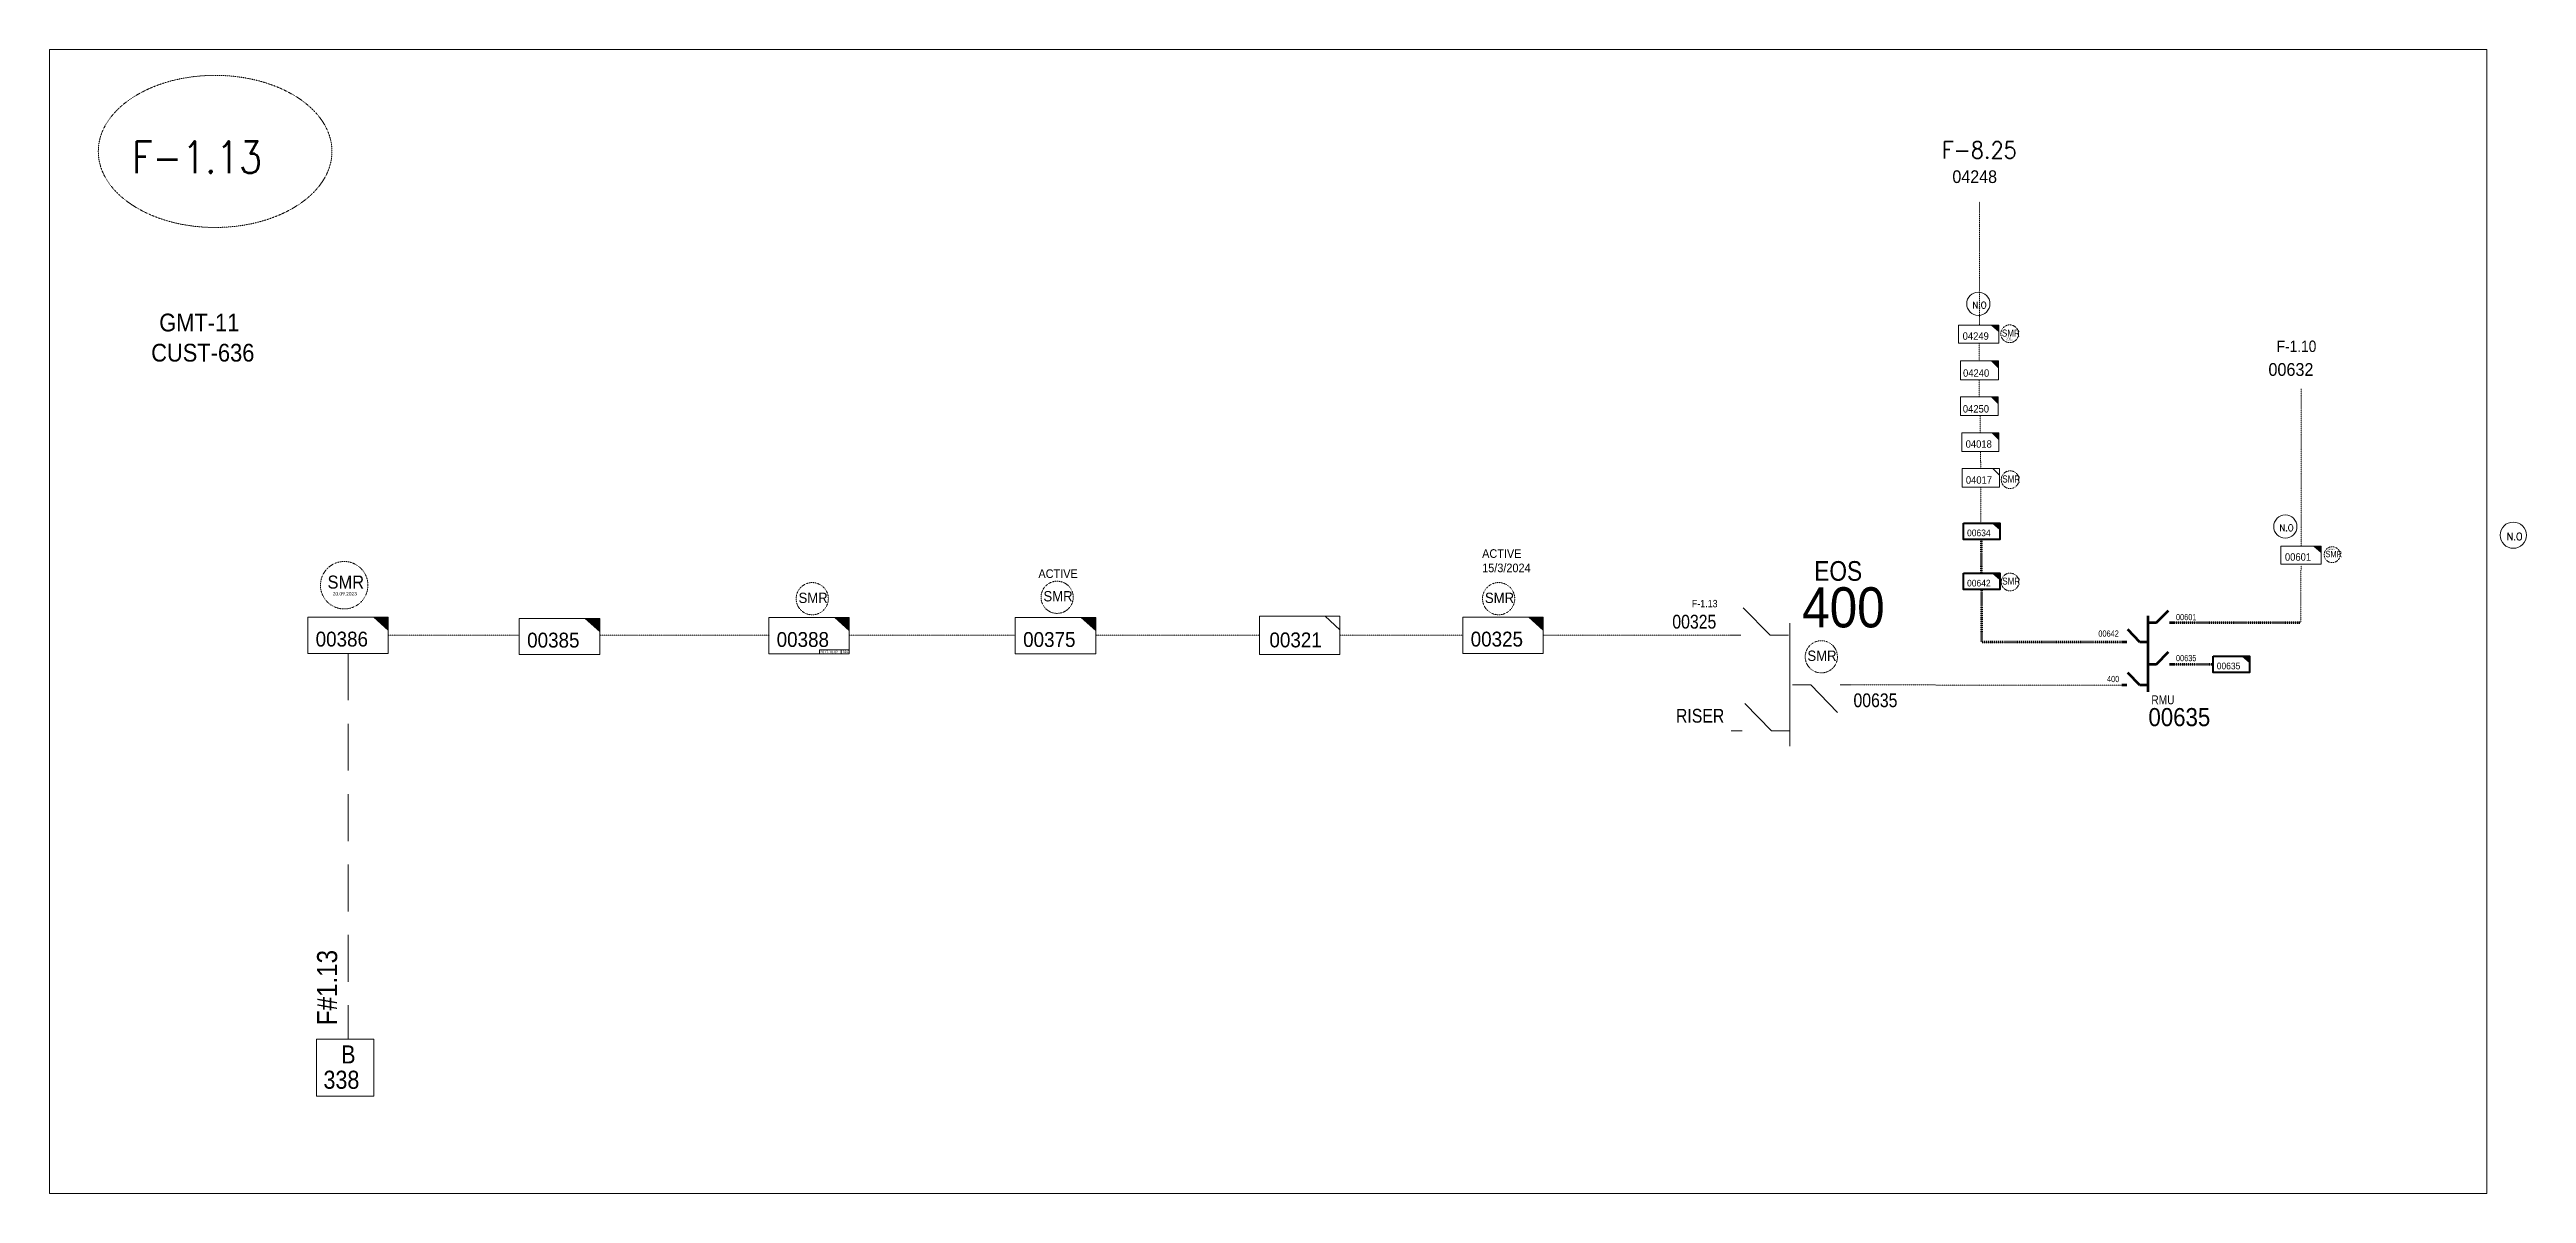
# Model space of a CAD drawing. Header units: metres. Extents: x 65984 to 144644, y -19036 to 23726.
# Drawn here: x 115236 to 116468, y 7332 to 7901 of the extents above; entities that cross this region are included whole.
import ezdxf
from ezdxf.enums import TextEntityAlignment as Align

# ---------------------------------------------------------------- set-up
doc = ezdxf.new("R2010")
doc.units = ezdxf.units.M
doc.header["$MEASUREMENT"] = 0
doc.linetypes.add('DGN Style 3', pattern=[0.013877, 0, -0.013877])
doc.linetypes.add('HIDDEN2', pattern=[2381.25, 1587.5, -793.75])
doc.layers.get('0').update_dxf_attribs({"color": 95, "lineweight": 40})
for name, color, linetype, lineweight in [('CONTRACTOR NAME', 95, 'Continuous', 40), ('d_eos', 111, 'Continuous', 40), ('d_eos no', 121, 'Continuous', 40), ('d_switch', 95, 'Continuous', 40), ('d_tf no', 6, 'Continuous', 40), ('d_ug cable', 95, 'Continuous', 40), ('d_ug main line', 95, 'Continuous', 40), ('d_unit sub', 7, 'Continuous', 40), ('FDR  1  05', 172, 'Continuous', 40), ('fedr no', 95, 'Continuous', 40), ('GRID STATION 01', 7, 'Continuous', 40), ('Level 37', 7, 'Continuous', 0), ('O H MAIN FEEDER', 4, 'Continuous', 100), ('SW N O', 114, 'Continuous', 30)]:
    doc.layers.add(name, color=color, linetype=linetype, lineweight=lineweight)
doc.styles.add('NASKHF', font='naskhf.shx', dxfattribs={"height": 8})
doc.styles.add('Style-Arial', font='arial.ttf')
doc.styles.add('Style-ENGINEERING', font='ENGINEERING.shx')
doc.styles.add('Style-msdefault', font='msdefault.shx')
doc.styles.add('Style-STANDARD', font='STANDARD.shx')

msp = doc.modelspace()

# ---------------------------------------------------------------- texts
at = {"layer": 'CONTRACTOR NAME', "color": 2, "lineweight": 13, "style": 'Style-msdefault', "width": 0.945946}
for s, height, p in [('2017.10.02', 1.29, (115619.8, 7601.9)), ('BDC', 1.14, (115630.9, 7601.8))]:
    msp.add_text(s, height=height, dxfattribs=at).set_placement(p, align=Align.TOP_LEFT)
at = {"layer": 'd_eos no', "color": 7, "linetype": 'Continuous', "lineweight": 13, "style": 'Style-Arial', "width": 0.88}
for s, p in [('GMT-11', (115291, 7769.5)), ('CUST-636', (115287, 7754.5))]:
    msp.add_text(s, height=8.84, dxfattribs=at).set_placement(p, align=Align.TOP_LEFT)
at = {"layer": 'd_eos no', "color": 2, "linetype": 'Continuous', "lineweight": 13, "style": 'Style-Arial', "width": 0.88}
msp.add_text('400', height=20, dxfattribs=at).set_placement((116108.2, 7633.4), align=Align.TOP_LEFT)
at = {"layer": 'd_eos no', "color": 7, "linetype": 'Continuous', "lineweight": 140, "style": 'Style-Arial', "width": 0.88}
msp.add_text('00635', height=9, dxfattribs=at).set_placement((116280.4, 7573.3), align=Align.TOP_LEFT)
at = {"layer": 'd_switch', "color": 1, "linetype": 'Continuous', "lineweight": 30, "style": 'Style-ENGINEERING', "width": 0.857143}
for p in [(116207.5, 7761.6), (116207.7, 7689), (116207.7, 7638.2)]:
    msp.add_text('SMR', height=3.51, rotation=0.0026, dxfattribs=at).set_placement(p, align=Align.TOP_LEFT)
at = {"layer": 'd_switch', "color": 2, "linetype": 'Continuous', "lineweight": 13, "style": 'Style-msdefault', "width": 0.9}
for s, height, p in [('F-1.10', 5.67, (116344.2, 7756.1)), ('F-1.13', 3.68, (116053.3, 7627.1))]:
    msp.add_text(s, height=height, rotation=360, dxfattribs=at).set_placement(p, align=Align.TOP_LEFT)
at = {"layer": 'd_switch', "color": 1, "linetype": 'Continuous', "lineweight": 30, "ltscale": 0.9, "style": 'Style-ENGINEERING', "width": 0.857143}
msp.add_text('SMR', height=3.16, rotation=0.0026, dxfattribs=at).set_placement((116368.4, 7651.5), align=Align.TOP_LEFT)
at = {"layer": 'd_switch', "color": 7, "linetype": 'Continuous', "lineweight": 13, "style": 'Style-ENGINEERING', "width": 0.857143}
for s, p in [('00325', (116043.6, 7619.7)), ('00635', (116133.7, 7580.6)), ('RISER', (116045.4, 7572.9))]:
    msp.add_text(s, height=6.86, dxfattribs=at).set_placement(p, align=Align.TOP_LEFT)
at = {"layer": 'd_switch', "color": 7, "linetype": 'Continuous', "lineweight": 30, "style": 'Style-ENGINEERING', "width": 0.857143}
for s, p in [('00601', (116294.1, 7620.1)), ('00642', (116255.5, 7611.9)), ('00635', (116294.1, 7599.7))]:
    msp.add_text(s, height=3.09, dxfattribs=at).set_placement(p, align=Align.TOP_LEFT)
msp.add_text('400', height=3.09, dxfattribs=at).set_placement((116265.9, 7589.3), align=Align.TOP_RIGHT)
at = {"layer": 'd_tf no', "color": 7, "linetype": 'Continuous', "lineweight": 13, "style": 'Style-msdefault', "width": 0.945946}
for s, height, p in [('04248', 6.31, (116182.9, 7840.8)), ('00632', 6.36, (116340.1, 7744.9))]:
    msp.add_text(s, height=height, dxfattribs=at).set_placement(p, align=Align.TOP_LEFT)
at = {"layer": 'd_tf no', "color": 121, "linetype": 'Continuous', "lineweight": 13, "style": 'Style-msdefault', "width": 0.945946}
for s, height, p in [('04249', 3.7, (116188, 7760.2)), ('00325', 7.4, (115943.3, 7611.3))]:
    msp.add_text(s, height=height, dxfattribs=at).set_placement(p, align=Align.TOP_LEFT)
at = {"layer": 'd_tf no', "color": 191, "linetype": 'Continuous', "lineweight": 13, "style": 'Style-msdefault', "width": 0.945946}
for s, height, p in [('04240', 3.7, (116188.2, 7741.8)), ('04250', 3.7, (116188.1, 7724)), ('04018', 3.7, (116189.5, 7706.5)), ('00385', 7.4, (115474, 7610.8)), ('00321', 7.4, (115843.2, 7610.9))]:
    msp.add_text(s, height=height, dxfattribs=at).set_placement(p, align=Align.TOP_LEFT)
at = {"layer": 'd_tf no', "color": 2, "linetype": 'Continuous', "lineweight": 13, "style": 'Style-msdefault', "width": 0.945946}
for s, height, p in [('04017', 3.7, (116189.6, 7688.6)), ('00601', 3.7, (116348.3, 7650.3)), ('00386', 7.4, (115368.8, 7611.3)), ('00388', 7.4, (115598.1, 7611.1)), ('00375', 7.4, (115720.7, 7611.1))]:
    msp.add_text(s, height=height, dxfattribs=at).set_placement(p, align=Align.TOP_LEFT)
at = {"layer": 'd_tf no', "color": 191, "linetype": 'Continuous', "lineweight": 40, "style": 'Style-msdefault', "width": 0.945946}
for s, p in [('00634', (116190.2, 7662.1)), ('00635', (116314.4, 7595.9))]:
    msp.add_text(s, height=3.33, dxfattribs=at).set_placement(p, align=Align.TOP_LEFT)
at = {"layer": 'd_tf no', "color": 1, "linetype": 'Continuous', "lineweight": 40, "style": 'Style-msdefault', "width": 0.945946}
for height, p in [(6.47, (115374.7, 7639.2)), (5.15, (115609, 7630.7)), (5.15, (115730.8, 7631.5)), (5.15, (115950.4, 7630.7)), (5.15, (116110.8, 7601.9))]:
    msp.add_text('SMR', height=height, dxfattribs=at).set_placement(p, align=Align.TOP_LEFT)
at = {"layer": 'd_tf no', "color": 2, "linetype": 'Continuous', "lineweight": 40, "style": 'Style-msdefault', "width": 0.945946}
msp.add_text('00642', height=3.33, dxfattribs=at).set_placement((116190.2, 7637.1), align=Align.TOP_LEFT)
at = {"layer": 'd_tf no', "color": 121, "linetype": 'Continuous', "lineweight": 13, "insert": (116209.8, 7757.5), "char_height": 0.454, "attachment_point": 1, "style": 'NASKHF'}
msp.add_mtext('\\Fmsdefault;\\H1x;\\W0.945946;ACTIVE\\P19/10/2023', dxfattribs=at)
at = {"layer": 'd_tf no', "color": 121, "linetype": 'Continuous', "lineweight": 40, "attachment_point": 1, "style": 'NASKHF'}
for s, insert, char_height in [('\\Fmsdefault;\\H1x;\\W0.945946;ACTIVE\\P15/3/2024', (115949, 7652.3), 4.286), ('\\Fmsdefault;\\H1x;\\W0.945946;ACTIVE\\P', (116369.9, 7652.6), 0.655), ('\\Fmsdefault;\\H1x;\\W0.945946;ACTIVE\\P', (115728.3, 7642.3), 4.286)]:
    msp.add_mtext(s, dxfattribs=dict(at, insert=insert, char_height=char_height))
at = {"layer": 'd_tf no', "color": 7, "linetype": 'Continuous', "lineweight": 13, "true_color": 0xffffff, "insert": (115377.3, 7631), "char_height": 1.684, "width": 93.671, "attachment_point": 1, "style": 'NASKHF'}
msp.add_mtext('\\fCalibri|b0|i0|c178178|p39;20.09.2023\\P', dxfattribs=at)
at = {"layer": 'fedr no', "color": 6, "linetype": 'Continuous', "lineweight": 13, "style": 'Style-STANDARD', "width": 0.909091}
msp.add_text('F-1.13', height=15.97, dxfattribs=at).set_placement((115309.8, 7847.3), align=Align.MIDDLE_CENTER)
at = {"layer": 'fedr no', "color": 2, "linetype": 'Continuous', "lineweight": 40, "insert": (116196.3, 7850.9), "char_height": 8.38, "attachment_point": 5, "style": 'Style-STANDARD'}
msp.add_mtext('F-8.25\\P', dxfattribs=at)
at = {"layer": 'GRID STATION 01', "color": 191, "linetype": 'Continuous', "lineweight": 13, "style": 'Style-msdefault', "width": 0.9}
msp.add_text('F#1.13', height=10, rotation=90, dxfattribs=at).set_placement((115369.5, 7415.5), align=Align.TOP_LEFT)
at = {"layer": 'GRID STATION 01', "color": 191, "linetype": 'Continuous', "lineweight": 13, "style": 'Style-msdefault', "width": 0.888889}
for s, p in [('B', (115381.5, 7405.5)), ('338', (115372.7, 7392.9))]:
    msp.add_text(s, height=9, dxfattribs=at).set_placement(p, align=Align.TOP_LEFT)
at = {"layer": 'Level 37', "color": 2, "linetype": 'Continuous', "lineweight": 13, "style": 'Style-msdefault', "width": 0.86}
msp.add_text('EOS', height=9.8, rotation=0.0004, dxfattribs=at).set_placement((116138, 7646.4), align=Align.TOP_RIGHT)
at = {"layer": 'Level 37', "color": 7, "linetype": 'Continuous', "lineweight": 100, "style": 'Style-msdefault', "width": 0.86}
msp.add_text('RMU', height=4.41, rotation=0.0004, dxfattribs=at).set_placement((116293.4, 7579.6), align=Align.TOP_RIGHT)

# ---------------------------------------------------------------- blocks, each defined once
blk = doc.blocks.new('TF_8')
at = {"color": 0, "linetype": 'ByBlock', "lineweight": -2}
blk.add_line((6.3, 4.95), (9.9, 1.35), dxfattribs=at)
blk.add_3dface([(-10.1, 4.95), (9.9, 4.95), (9.9, -5.05), (-10.1, -5.05)], dxfattribs=at)
blk = doc.blocks.new('exist.us-1000kva')
at = {"color": 0, "linetype": 'ByBlock', "lineweight": -2, "flags": 128}
blk.add_lwpolyline([(40, 12.9), (32.8, 20), (40, 20)], close=True, dxfattribs=at)
at = {"color": 0, "linetype": 'ByBlock', "lineweight": -2, "extrusion": (0, 0, -1)}
blk.add_solid([(-40, 12.9), (-32.8, 20), (-40, 20)], dxfattribs=at)
at = {"color": 0, "linetype": 'ByBlock', "lineweight": -2, "xscale": 2, "yscale": 2}
blk.add_blockref('TF_8', (20.2, 10.1), dxfattribs=at)
blk = doc.blocks.new('*U3584')
at = {"layer": 'SW N O', "color": 3, "lineweight": 13, "ltscale": 0.426762}
blk.add_circle((0, 0), 16.8, dxfattribs=at)
at = {"layer": 'SW N O', "color": 3, "lineweight": 13, "insert": (1.7, -1.8), "char_height": 9.6, "attachment_point": 5, "line_spacing_factor": 0.6, "style": 'Style-STANDARD'}
blk.add_mtext('N.O', dxfattribs=at)
blk = doc.blocks.new('*U3621')
at = {"layer": 'SW N O', "color": 3, "lineweight": 13, "ltscale": 0.426762}
blk.add_circle((0, 0), 16.8, dxfattribs=at)
at = {"layer": 'SW N O', "color": 3, "lineweight": 13, "insert": (1.7, -1.8), "char_height": 9.6, "attachment_point": 5, "line_spacing_factor": 0.6, "style": 'Style-STANDARD'}
blk.add_mtext('N.O', dxfattribs=at)

# ---------------------------------------------------------------- linework, layer by layer
at = {"layer": 'CONTRACTOR NAME', "color": 2, "lineweight": 13, "ltscale": 0.498271, "flags": 128}
for points in [[(115630.2, 7600.3), (115619.4, 7600.3), (115619.4, 7602.2), (115630.2, 7602.2)], [(115634.2, 7600.3), (115630.2, 7600.3), (115630.2, 7602.2), (115634.2, 7602.2)]]:
    msp.add_lwpolyline(points, close=True, dxfattribs=at)
at = {"layer": 'd_eos', "color": 2, "linetype": 'Continuous', "lineweight": 13, "ltscale": 1.251149}
for p, q in [((116092.2, 7609.5), (116078.9, 7623.2)), ((116102.1, 7615.5), (116102.1, 7554.3)), ((116077.7, 7609.5), (116072.1, 7609.5)), ((116101.4, 7609.5), (116092.2, 7609.5)), ((116103.4, 7584.8), (116112.5, 7584.8)), ((116112.5, 7584.8), (116125.8, 7571.1)), ((116127.1, 7584.8), (116132.7, 7584.8)), ((116093, 7561.9), (116079.6, 7575.6)), ((116078.4, 7561.9), (116072.8, 7561.9)), ((116102.1, 7561.9), (116093, 7561.9))]:
    msp.add_line(p, q, dxfattribs=at)
at = {"layer": 'd_eos', "color": 7, "linetype": 'Continuous', "lineweight": 211, "ltscale": 0.563017}
for p, q in [((116280.3, 7581.3), (116280.3, 7619.2)), ((116280.3, 7615.8), (116284.4, 7615.8)), ((116284.4, 7615.8), (116290.4, 7621.9)), ((116290.9, 7615.8), (116293.4, 7615.8)), ((116269.6, 7606.1), (116267.1, 7606.1)), ((116276.2, 7606.1), (116270.2, 7612.3)), ((116280.3, 7606.1), (116276.2, 7606.1)), ((116276.2, 7584.7), (116270.2, 7590.9)), ((116280.3, 7595.1), (116284.4, 7595.1)), ((116284.4, 7595.1), (116290.4, 7601.2)), ((116290.9, 7595.1), (116293.4, 7595.1)), ((116269.6, 7584.7), (116267.1, 7584.7)), ((116280.3, 7584.7), (116276.2, 7584.7))]:
    msp.add_line(p, q, dxfattribs=at)
at = {"layer": 'd_ug cable', "color": 191, "linetype": 'DGN Style 3', "lineweight": 100}
msp.add_line((116293.4, 7595.1), (116312.6, 7595.1), dxfattribs=at)
at = {"layer": 'd_ug cable', "color": 40, "linetype": 'DGN Style 3', "lineweight": 13, "flags": 128}
msp.add_lwpolyline([(116196.4, 7763.9), (116196.4, 7825.3)], dxfattribs=at)
at = {"layer": 'd_ug cable', "color": 191, "linetype": 'DGN Style 3', "lineweight": 13, "flags": 128}
for points in [[(116196.3, 7746.1), (116196.3, 7746.1), (116196.2, 7754.6)], [(116196.3, 7728.1), (116196.3, 7728.1), (116196.2, 7736.7)], [(116196.7, 7710.2), (116196.7, 7710.2), (116196.7, 7718.8)], [(116197, 7692.5), (116197, 7692.5), (116196.9, 7701.1)], [(115404.9, 7609.5), (115470.1, 7609.5)], [(115510.1, 7609.5), (115594.7, 7609.5)], [(115634.2, 7609.5), (115716.8, 7609.5)], [(115756.8, 7609.5), (115838.2, 7609.5)], [(115878.2, 7609.5), (115939.4, 7609.5)], [(116267.1, 7584.7), (116132.8, 7584.8)]]:
    msp.add_lwpolyline(points, dxfattribs=at)
at = {"layer": 'd_ug cable', "color": 202, "linetype": 'DGN Style 3', "lineweight": 13, "flags": 128}
for points in [[(116356.3, 7654), (116356.3, 7732.2)], [(116356.2, 7615.8), (116356.3, 7644.1)]]:
    msp.add_lwpolyline(points, dxfattribs=at)
at = {"layer": 'd_ug cable', "color": 214, "linetype": 'DGN Style 3', "lineweight": 13, "flags": 128}
msp.add_lwpolyline([(116197, 7665.3), (116197, 7683.3)], dxfattribs=at)
at = {"layer": 'd_ug cable', "color": 191, "linetype": 'DGN Style 3', "lineweight": 100, "flags": 128}
for points in [[(116197.4, 7640.4), (116197.4, 7657.2)], [(116266.8, 7606.1), (116197.5, 7606.1), (116197.5, 7632.3)], [(116293.4, 7615.8), (116356.2, 7615.8)]]:
    msp.add_lwpolyline(points, dxfattribs=at)
at = {"layer": 'd_ug cable', "color": 2, "linetype": 'DGN Style 3', "lineweight": 13, "flags": 128}
msp.add_lwpolyline([(115979.4, 7609.5), (116072.1, 7609.5)], dxfattribs=at)
at = {"layer": 'd_ug cable', "color": 2, "linetype": 'DGN Style 3', "lineweight": 13}
for centre, radius in [((116211.4, 7759.5), 4.41), ((116211.6, 7686.9), 4.41), ((116371.8, 7649.6), 3.97), ((115383, 7634.4), 11.8), ((116211.6, 7636), 4.41), ((115615.8, 7627.7), 8.01), ((115737.6, 7628.4), 8.01), ((115957.2, 7627.7), 8.01), ((116117.7, 7598.8), 8.01)]:
    msp.add_circle(centre, radius, dxfattribs=at)
at = {"layer": 'd_ug main line', "color": 191, "linetype": 'HIDDEN2', "lineweight": 13, "ltscale": 0.0147}
msp.add_lwpolyline([(115383.6, 7600.5), (115384.9, 7600.5), (115384.9, 7408.6)], dxfattribs=at)
at = {"layer": 'fedr no', "color": 82, "linetype": 'DGN Style 3', "lineweight": 13, "true_color": 0x1dc70e}
msp.add_ellipse((115318.8, 7850.2), major_axis=(58.1, 0), ratio=0.651175, dxfattribs=at)
at = {"layer": 'GRID STATION 01', "color": 191, "lineweight": 13, "ltscale": 0.379284, "flags": 128}
msp.add_lwpolyline([(115397.7, 7380.2), (115369.3, 7380.2), (115369.3, 7408.6), (115397.7, 7408.6)], close=True, dxfattribs=at)
at = {"layer": 'O H MAIN FEEDER', "color": 140, "linetype": 'Continuous', "lineweight": 13, "flags": 128}
msp.add_lwpolyline([(115236.4, 7900.9), (116448.7, 7900.9), (116448.7, 7331.8), (115236.4, 7331.8)], close=True, dxfattribs=at)

# ---------------------------------------------------------------- block references
at = {"layer": 'd_unit sub', "color": 191, "linetype": 'Continuous', "lineweight": 13, "xscale": 0.4579493463957343, "yscale": 0.4579493463957343, "zscale": 0.4267622666565712, "rotation": 359.9999999999999}
msp.add_blockref('exist.us-1000kva', (116187.6, 7701), dxfattribs=at)
at = {"layer": 'd_unit sub', "color": 2, "linetype": 'Continuous', "lineweight": 13, "xscale": 0.9287120526246042, "yscale": 0.9287120526246042, "zscale": 0.4267622666565712, "rotation": 359.9999999999999}
msp.add_blockref('TF_8', (116197.2, 7687.9), dxfattribs=at)
at = {"layer": 'FDR  1  05', "color": 2, "linetype": 'Continuous', "lineweight": 13, "xscale": 0.5, "yscale": 0.45, "zscale": 0.4267622666565712}
for p in [(116186, 7754.8), (116346.3, 7644.9)]:
    msp.add_blockref('exist.us-1000kva', p, dxfattribs=at)
at = {"layer": 'FDR  1  05', "color": 191, "linetype": 'Continuous', "lineweight": 13, "xscale": 0.469928342256575, "yscale": 0.469928342256575, "zscale": 0.4267622666565712, "rotation": 359.9999999999999}
for p in [(116187, 7736.6), (116186.9, 7718.8)]:
    msp.add_blockref('exist.us-1000kva', p, dxfattribs=at)
at = {"layer": 'FDR  1  05', "color": 191, "linetype": 'Continuous', "lineweight": 40, "xscale": 0.45, "yscale": 0.405, "zscale": 0.3840860399909141}
for p in [(116188.5, 7657.2), (116312.6, 7591)]:
    msp.add_blockref('exist.us-1000kva', p, dxfattribs=at)
at = {"layer": 'FDR  1  05', "color": 2, "linetype": 'Continuous', "lineweight": 40, "xscale": 0.45, "yscale": 0.405, "zscale": 0.3840860399909141}
msp.add_blockref('exist.us-1000kva', (116188.5, 7632.3), dxfattribs=at)
at = {"layer": 'FDR  1  05', "color": 2, "linetype": 'Continuous', "lineweight": 13, "yscale": 0.9, "zscale": 0.8535245333131425}
for p in [(115364.9, 7600.5), (115594.2, 7600.3), (115716.8, 7600.3), (115939.4, 7600.5)]:
    msp.add_blockref('exist.us-1000kva', p, dxfattribs=at)
at = {"layer": 'FDR  1  05', "color": 191, "linetype": 'Continuous', "lineweight": 13, "yscale": 0.9, "zscale": 0.8535245333131425}
msp.add_blockref('exist.us-1000kva', (115470.1, 7599.9), dxfattribs=at)
at = {"layer": 'FDR  1  05', "color": 191, "linetype": 'Continuous', "lineweight": 13, "xscale": 2, "yscale": 1.9, "zscale": 0.8535245333131425}
msp.add_blockref('TF_8', (115858.4, 7609.6), dxfattribs=at)
at = {"layer": 'SW N O', "color": 3, "lineweight": 13}
for name, p, xscale, yscale, zscale in [('*U3621', (116195.8, 7774.4), 0.3437540303649678, 0.3437540303649678, 0.3437540303649678), ('*U3621', (116348.5, 7663.6), 0.3437540303649678, 0.3437540303649678, 0.3437540303649678), ('*U3584', (116461.9, 7659.3), 0.3878182480161044, 0.3878182480161044, 0.3878182480161044)]:
    msp.add_blockref(name, p, dxfattribs=dict(at, xscale=xscale, yscale=yscale, zscale=zscale))

msp.set_redraw_order([(e.dxf.handle, doc.entitydb.next_handle()) for e in msp.query("TEXT MTEXT ATTDEF DIMENSION ARC_DIMENSION")])  # texts and dimensions are drawn at this point

doc.saveas('drawing.dxf')
